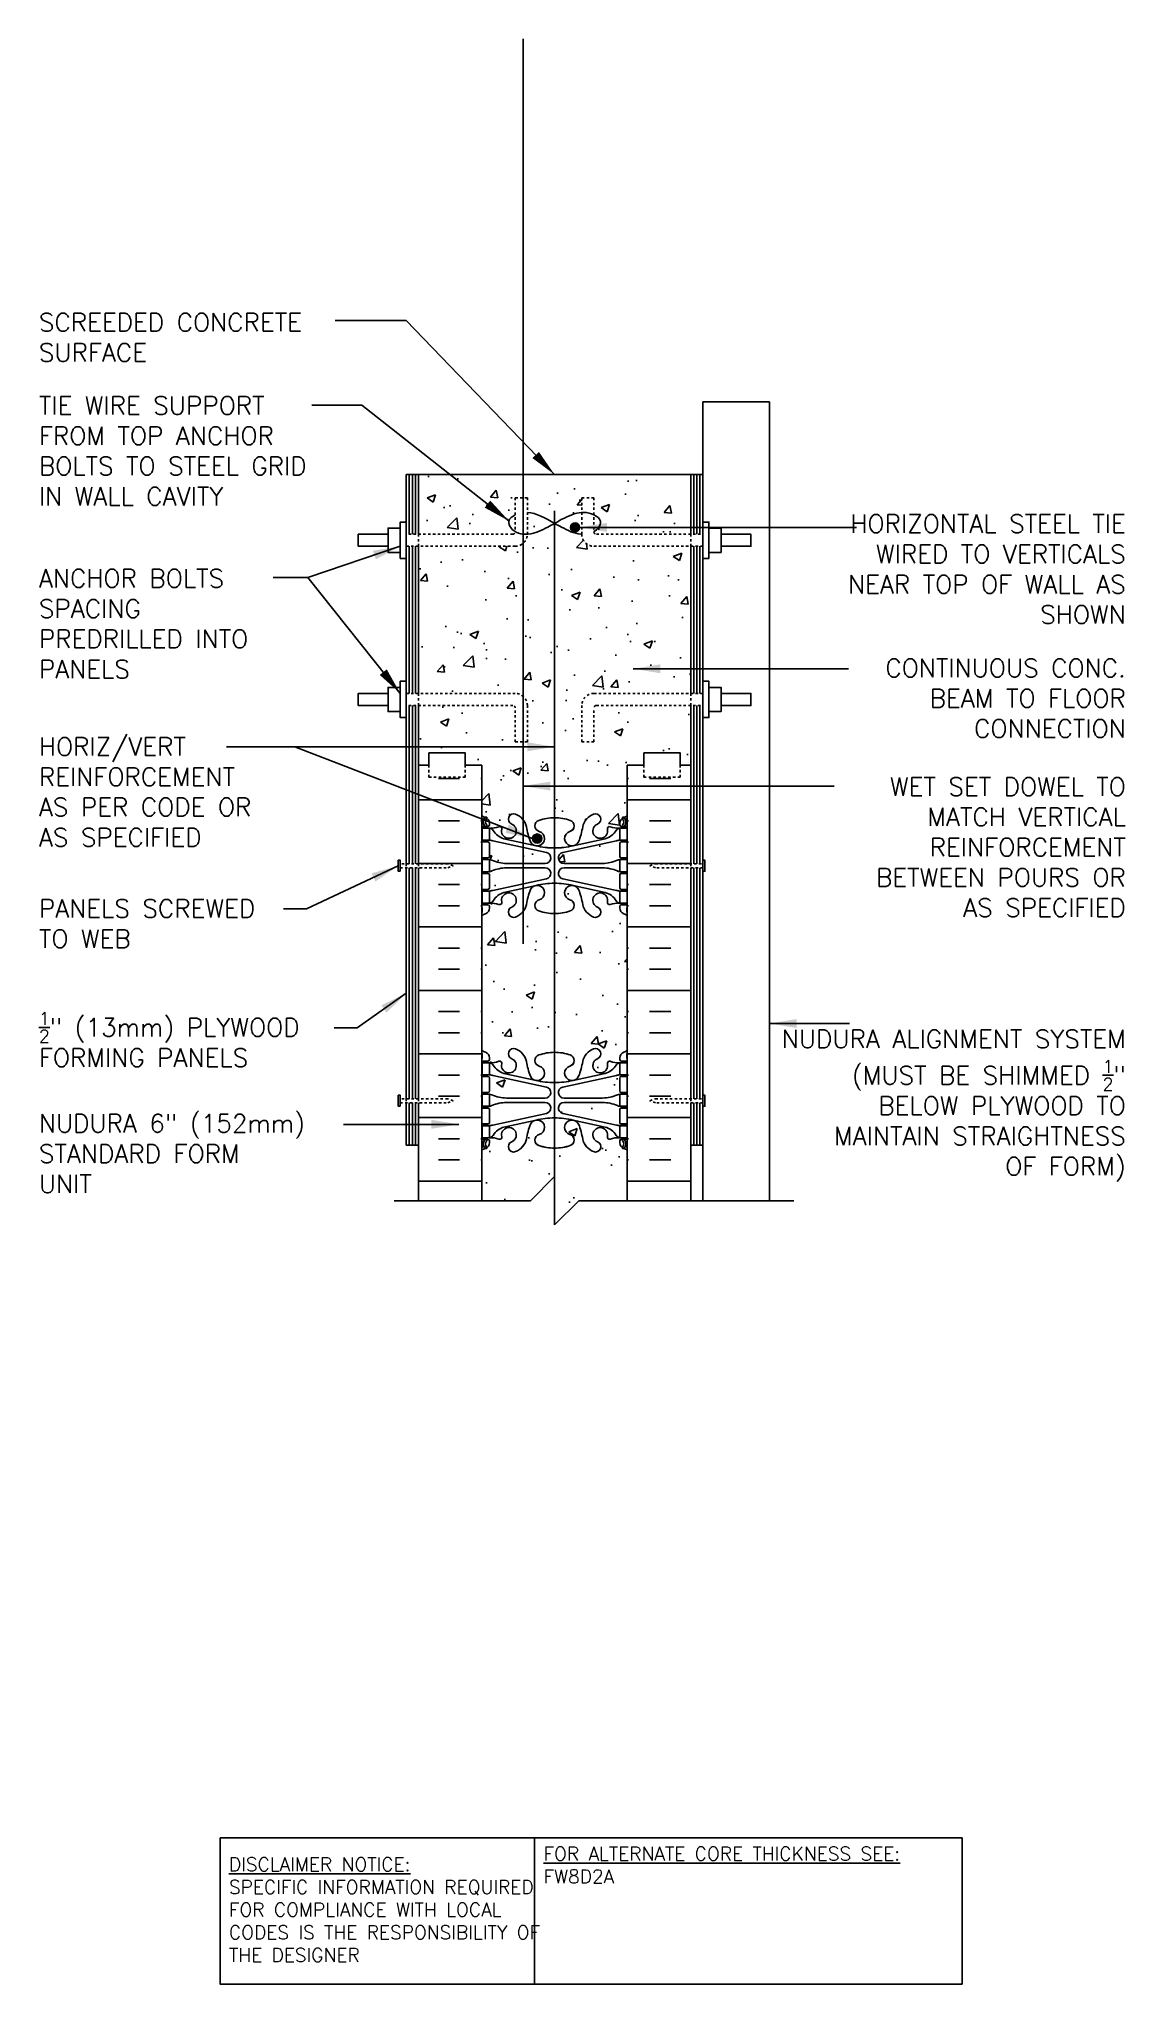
# Model space of a CAD drawing. Header units: inches. Extents: x 86.8 to 131.6, y 266.1 to 346.4.
import ezdxf

# ---------------------------------------------------------------- set-up
doc = ezdxf.new("R2010")
doc.units = ezdxf.units.IN
doc.header["$LTSCALE"] = 0.5
doc.header["$MEASUREMENT"] = 0
doc.linetypes.add('DASHED2', pattern=[0.375, 0.25, -0.125])
doc.linetypes.add('HIDDEN2', pattern=[0.1875, 0.125, -0.0625])
for name, color, linetype in [('HATCH', 12, 'Continuous'), ('LINE15', 9, 'Continuous'), ('LINE18', 9, 'Continuous'), ('line25', 2, 'Continuous'), ('LINE3', 3, 'Continuous'), ('LINE50', 5, 'Continuous'), ('LINE9', 9, 'Continuous'), ('TEXT', 4, 'Continuous'), ('Web_Edge', 9, 'Continuous')]:
    doc.layers.add(name, color=color, linetype=linetype)
doc.styles.add('DIM', font='romans.shx', dxfattribs={"width": 0.7})
doc.styles.add('ROMANS', font='romans')
doc.styles.get("Standard").update_dxf_attribs({"font": 'romans.shx'})
doc.dimstyles.new('ext', dxfattribs={"dimscale": 12, "dimtxt": 0.09375, "dimasz": 0.09375, "dimexe": 0.09375, "dimexo": 0.0625, "dimgap": 0.0625, "dimtad": 0, "dimjust": 1, "dimdec": 1, "dimzin": 3, "dimdsep": 46, "dimlunit": 4, "dimtxsty": 'DIM', "dimcen": 0.09, "dimdle": 0.09375, "dimclrt": 4, "dimadec": 0, "dimazin": 0, "dimtfac": 1, "dimtdec": 1, "dimtmove": 2, "dimatfit": 3, "dimfxl": 0, "dimfrac": 2, "dimtolj": 1, "dimtzin": 0, "dimarcsym": 0})
doc.dimstyles.new('ext_12', dxfattribs={"dimscale": 12, "dimtxt": 0.075, "dimasz": 0.09375, "dimexe": 0.09375, "dimexo": 0.0625, "dimgap": 0.0625, "dimtad": 1, "dimdec": 1, "dimzin": 2, "dimdsep": 46, "dimlunit": 4, "dimtxsty": 'DIM', "dimcen": 0.09, "dimdle": 0.09375, "dimclrt": 4, "dimadec": 0, "dimazin": 0, "dimtfac": 1, "dimtdec": 1, "dimtmove": 2, "dimatfit": 3, "dimfxl": 0, "dimfrac": 2, "dimtolj": 1, "dimtzin": 0, "dimarcsym": 0})
doc.dimstyles.get("Standard").update_dxf_attribs({"dimtxt": 0.18, "dimasz": 0.18, "dimexe": 0.18, "dimexo": 0.0625, "dimgap": 0.09, "dimtad": 0, "dimtih": 1, "dimtoh": 1, "dimdec": 4, "dimzin": 0, "dimdsep": 46, "dimtxsty": 'Standard', "dimcen": 0.09, "dimadec": 0, "dimazin": 0, "dimtfac": 1, "dimtdec": 4, "dimtofl": 0, "dimtmove": 0, "dimatfit": 3, "dimfxl": 0, "dimtolj": 1, "dimtzin": 0, "dimarcsym": 0})
pattern_1 = [(50, (0, 0), (3.5863, -0.31376), [0.375, -4.125]), (355, (0, 0), (-0.693757, 3.76096), [0.3, -3.3]), (100.4514, (0.299, -0.026), (2.892547, 3.447198), [0.3187, -3.50571]), (46.1842, (0, 1), (5.336205, -0.827595), [0.5625, -6.1875]), (96.6356, (0.4447, 0.931), (4.67331, 4.87059), [0.47805, -5.258565]), (351.1842, (0, 1), (4.67331, 4.87059), [0.45, -4.95]), (21, (0.5, 0.75), (2.984535, -2.013094), [0.375, -4.125]), (326, (0.5, 0.75), (1.216577, 3.62575), [0.3, -3.3]), (71.4514, (0.7487, 0.5822), (4.201113, 1.612652), [0.3187, -3.50571]), (37.5, (0, 0), (0.0607993, 1.6644693), [0, -3.26, 0, -3.35, 0, -3.3125]), (7.5, (0, 0), (1.315348, 1.972059), [0, -1.91, 0, -3.185, 0, -1.2625]), (327.5, (-1.115, 0), (2.669112, -0.1127744), [0, -1.25, 0, -3.9, 0, -5.175]), (317.5, (-1.615, 0), (2.915931, 0.500525), [0, -1.625, 0, -2.59, 0, -3.675])]

msp = doc.modelspace()

# ---------------------------------------------------------------- texts
at = {"layer": 'TEXT', "attachment_point": 4}
for s, insert, char_height, width in [('SCREEDED CONCRETE SURFACE', (86.778, 334.105), 0.75, 13.39725), ('TIE WIRE SUPPORT FROM TOP ANCHOR BOLTS TO STEEL GRID IN WALL CAVITY', (86.778, 329.415), 0.75, 13.39725), ('\\A1;ANCHOR BOLTS SPACING PREDRILLED INTO PANELS ', (86.778, 322.275), 0.75, 10.38085), ('\\A1;HORIZ/VERT REINFORCEMENT AS PER CODE OR AS SPECIFIED', (86.778, 315.326), 0.75, 10.38085), ('\\A1;PANELS SCREWED TO WEB', (86.778, 309.886), 0.75, 10.38085), ('\\A1;{\\H0.7x;\\S1/2;}" (13mm) PLYWOOD FORMING PANELS', (86.778, 305.101), 0.75, 12.87555), ('\\A1;NUDURA 6" (152mm) STANDARD FORM \\PUNIT', (86.778, 300.383), 0.75, 12.87555), ('{\\LFOR ALTERNATE CORE THICKNESS SEE:\\P}FW8D2A', (107.618, 270.99), 0.5625, 23.33295), ('{\\LDISCLAIMER NOTICE:}\\PSPECIFIC INFORMATION REQUIRED FOR COMPLIANCE WITH LOCAL CODES IS THE RESPONSIBILITY OF THE DESIGNER', (94.626, 269.148), 0.5625, 14.00235)]:
    msp.add_mtext(s, dxfattribs=dict(at, insert=insert, char_height=char_height, width=width))
at = {"layer": 'TEXT', "char_height": 0.75, "attachment_point": 6, "style": 'ROMANS'}
for s, insert, width in [('HORIZONTAL STEEL TIE WIRED TO VERTICALS NEAR TOP OF WALL AS SHOWN', (131.669, 324.531), 12.60072), ('CONTINUOUS CONC. BEAM TO FLOOR CONNECTION', (131.669, 319.196), 11.11403), ('WET SET DOWEL TO MATCH VERTICAL REINFORCEMENT\\PBETWEEN POURS OR AS SPECIFIED', (131.669, 313.045), 12.07693), ('\\A1;NUDURA ALIGNMENT SYSTEM \\P(MUST BE SHIMMED {\\H0.7x;\\S1/2;}" BELOW PLYWOOD TO MAINTAIN STRAIGHTNESS OF FORM)', (131.669, 302.369), 14.95962)]:
    msp.add_mtext(s, dxfattribs=dict(at, insert=insert, width=width))

# ---------------------------------------------------------------- blocks, each defined once
blk = doc.blocks.new('6 web')
at = {"layer": 'Web_Edge'}
for p, q in [((-3, 6.566), (-2.958, 6.566)), ((-3, 6.466), (-2.752, 6.466)), ((-2.89, 6.845), (-2.8, 6.845)), ((-2.89, 6.466), (-2.89, 6.396)), ((-2.8, 6.845), (-2.8, 6.803)), ((-2.8, 6.466), (-2.8, 6.396)), ((-2.69, 6.596), (-2.69, 6.529)), ((2.69, 6.596), (2.69, 6.529)), ((3, 6.466), (2.752, 6.466)), ((2.89, 6.845), (2.8, 6.845)), ((2.8, 6.845), (2.8, 6.803)), ((2.8, 6.466), (2.8, 6.396)), ((2.89, 6.466), (2.89, 6.396)), ((3, 6.566), (2.958, 6.566)), ((-3, 5.826), (-2.752, 5.826)), ((-2.89, 5.896), (-2.89, 5.826)), ((-2.8, 5.896), (-2.8, 5.826)), ((-2.69, 5.764), (-2.69, 5.229)), ((-2.551, 5.872), (-0.34, 5.391)), ((-2.09, 5.955), (-0.768, 5.665)), ((2.551, 5.872), (0.34, 5.391)), ((2.09, 5.955), (0.768, 5.665)), ((2.69, 5.764), (2.69, 5.229)), ((3, 5.826), (2.752, 5.826)), ((2.8, 5.896), (2.8, 5.826)), ((2.89, 5.896), (2.89, 5.826)), ((-3, 5.166), (-2.752, 5.166)), ((-2.89, 5.166), (-2.89, 5.096)), ((-2.8, 5.166), (-2.8, 5.096)), ((-1.985, 4.936), (-0.389, 4.936)), ((1.985, 4.936), (0.389, 4.936)), ((3, 5.166), (2.752, 5.166)), ((2.8, 5.166), (2.8, 5.096)), ((2.89, 5.166), (2.89, 5.096)), ((-3, 4.526), (-2.752, 4.526)), ((-2.89, 4.596), (-2.89, 4.526)), ((-2.8, 4.596), (-2.8, 4.526)), ((-2.69, 4.464), (-2.69, 3.929)), ((-2.551, 3.82), (-0.34, 4.302)), ((-2.09, 3.737), (-0.768, 4.028)), ((-1.985, 4.756), (-0.389, 4.756)), ((2.551, 3.82), (0.34, 4.302)), ((1.985, 4.756), (0.389, 4.756)), ((2.09, 3.737), (0.768, 4.028)), ((2.69, 4.464), (2.69, 3.929)), ((3, 4.526), (2.752, 4.526)), ((2.8, 4.596), (2.8, 4.526)), ((2.89, 4.596), (2.89, 4.526)), ((-3, 3.866), (-2.752, 3.866)), ((-3, 3.226), (-2.752, 3.226)), ((-2.89, 3.866), (-2.89, 3.796)), ((-2.89, 3.296), (-2.89, 3.226)), ((-2.8, 3.866), (-2.8, 3.796)), ((-2.8, 3.296), (-2.8, 3.226)), ((3, 3.866), (2.752, 3.866)), ((3, 3.226), (2.752, 3.226)), ((2.8, 3.866), (2.8, 3.796)), ((2.8, 3.296), (2.8, 3.226)), ((2.89, 3.866), (2.89, 3.796)), ((2.89, 3.296), (2.89, 3.226)), ((-2.99, 3.106), (-2.99, 2.92)), ((-2.69, 3.096), (-2.69, 3.164)), ((2.69, 3.096), (2.69, 3.164)), ((2.99, 3.106), (2.99, 2.92)), ((-2.99, -3.106), (-2.99, -2.92)), ((-2.69, -3.096), (-2.69, -3.164)), ((2.69, -3.096), (2.69, -3.164)), ((2.99, -3.106), (2.99, -2.92)), ((-3, -3.226), (-2.752, -3.226)), ((-3, -3.866), (-2.752, -3.866)), ((-2.89, -3.296), (-2.89, -3.226)), ((-2.89, -3.866), (-2.89, -3.796)), ((-2.8, -3.296), (-2.8, -3.226)), ((-2.8, -3.866), (-2.8, -3.796)), ((-2.69, -4.464), (-2.69, -3.929)), ((-2.551, -3.82), (-0.34, -4.302)), ((-2.09, -3.737), (-0.768, -4.028)), ((2.551, -3.82), (0.34, -4.302)), ((2.09, -3.737), (0.768, -4.028)), ((2.69, -4.464), (2.69, -3.929)), ((3, -3.226), (2.752, -3.226)), ((3, -3.866), (2.752, -3.866)), ((2.8, -3.296), (2.8, -3.226)), ((2.8, -3.866), (2.8, -3.796)), ((2.89, -3.296), (2.89, -3.226)), ((2.89, -3.866), (2.89, -3.796)), ((-3, -4.526), (-2.752, -4.526)), ((-2.89, -4.596), (-2.89, -4.526)), ((-2.8, -4.596), (-2.8, -4.526)), ((-1.985, -4.756), (-0.389, -4.756)), ((1.985, -4.756), (0.389, -4.756)), ((3, -4.526), (2.752, -4.526)), ((2.8, -4.596), (2.8, -4.526)), ((2.89, -4.596), (2.89, -4.526)), ((-3, -5.166), (-2.752, -5.166)), ((-2.89, -5.166), (-2.89, -5.096)), ((-2.8, -5.166), (-2.8, -5.096)), ((-2.69, -5.764), (-2.69, -5.229)), ((-2.551, -5.872), (-0.34, -5.391)), ((-1.985, -4.936), (-0.389, -4.936)), ((2.551, -5.872), (0.34, -5.391)), ((1.985, -4.936), (0.389, -4.936)), ((2.69, -5.764), (2.69, -5.229)), ((3, -5.166), (2.752, -5.166)), ((2.8, -5.166), (2.8, -5.096)), ((2.89, -5.166), (2.89, -5.096)), ((-3, -5.826), (-2.752, -5.826)), ((-2.89, -5.896), (-2.89, -5.826)), ((-2.89, -6.466), (-2.89, -6.396)), ((-2.8, -5.896), (-2.8, -5.826)), ((-2.8, -6.466), (-2.8, -6.396)), ((-2.09, -5.955), (-0.768, -5.665)), ((2.09, -5.955), (0.768, -5.665)), ((3, -5.826), (2.752, -5.826)), ((2.8, -5.896), (2.8, -5.826)), ((2.8, -6.466), (2.8, -6.396)), ((2.89, -5.896), (2.89, -5.826)), ((2.89, -6.466), (2.89, -6.396)), ((-3, -6.466), (-2.752, -6.466)), ((-3, -6.566), (-2.958, -6.566)), ((-2.89, -6.845), (-2.8, -6.845)), ((-2.8, -6.845), (-2.8, -6.803)), ((-2.69, -6.596), (-2.69, -6.529)), ((2.69, -6.596), (2.69, -6.529)), ((3, -6.466), (2.752, -6.466)), ((2.8, -6.845), (2.8, -6.803)), ((2.89, -6.845), (2.8, -6.845)), ((3, -6.566), (2.958, -6.566))]:
    blk.add_line(p, q, dxfattribs=at)
for points in [[(-2.995, 5.896), (-2.695, 5.896), (-2.695, 6.396), (-2.995, 6.396)], [(2.995, 5.896), (2.695, 5.896), (2.695, 6.396), (2.995, 6.396)], [(-2.995, 4.596), (-2.695, 4.596), (-2.695, 5.096), (-2.995, 5.096)], [(2.995, 4.596), (2.695, 4.596), (2.695, 5.096), (2.995, 5.096)], [(-2.995, 3.296), (-2.695, 3.296), (-2.695, 3.796), (-2.995, 3.796)], [(2.995, 3.296), (2.695, 3.296), (2.695, 3.796), (2.995, 3.796)], [(-2.995, -3.296), (-2.695, -3.296), (-2.695, -3.796), (-2.995, -3.796)], [(2.995, -3.296), (2.695, -3.296), (2.695, -3.796), (2.995, -3.796)], [(-2.995, -4.596), (-2.695, -4.596), (-2.695, -5.096), (-2.995, -5.096)], [(2.995, -4.596), (2.695, -4.596), (2.695, -5.096), (2.995, -5.096)], [(-2.995, -5.896), (-2.695, -5.896), (-2.695, -6.396), (-2.995, -6.396)], [(2.995, -5.896), (2.695, -5.896), (2.695, -6.396), (2.995, -6.396)]]:
    blk.add_lwpolyline(points, close=True, dxfattribs=at)
for centre, radius, start, end in [((-2.69, 7.303), 0.5, 231.68334, 250.52878), ((-2.69, 7.303), 0.6, 238.89067, 245.07477), ((-2.958, 6.586), 0.02, 270, 14.15407), ((-2.696, 6.651), 0.25, 140.11451, 222.46087), ((-2.951, 6.741), 0.02, 340.7916, 65.07477), ((-2.854, 6.782), 0.045, 319.1879, 141.448), ((-2.848, 6.512), 0.045, 222.46087, 42.46087), ((-2.94, 6.596), 0.25, 0, 70.52878), ((-2.696, 6.651), 0.16, 140.00008, 222.46087), ((-2.752, 6.529), 0.0625, 270, 0), ((-2.639, 7.395), 1, 266.78787, 289.9067), ((-2.269, 6.369), 0.09, 346.67951, 108.86514), ((-1.885, 6.278), 0.305, 166.67951, 68.19625), ((-1.69, 6.766), 0.22, 68.19625, 248.19625), ((-1.885, 6.278), 0.745, 13.26522, 68.19625), ((1.803, 6.92), 3, 189.02727, 201.19839), ((-0.571, 6.49), 0.24, 108.92296, 254.27465), ((0, 4.825), 2, 90, 108.92296), ((0, 4.825), 2, 71.07704, 90), ((0.571, 6.49), 0.24, 285.72535, 71.07704), ((-1.803, 6.92), 3, 338.80161, 350.97273), ((1.885, 6.278), 0.745, 111.80375, 166.73478), ((1.885, 6.278), 0.305, 111.80375, 13.32049), ((1.69, 6.766), 0.22, 291.80375, 111.80375), ((2.269, 6.369), 0.09, 71.13486, 193.32049), ((2.639, 7.395), 1, 250.0933, 273.21213), ((2.94, 6.596), 0.25, 109.47122, 180), ((2.752, 6.529), 0.0625, 180, 270), ((2.848, 6.512), 0.045, 137.53913, 317.53913), ((2.854, 6.782), 0.045, 38.552, 220.8121), ((2.696, 6.651), 0.16, 317.53913, 39.99992), ((2.69, 7.303), 0.5, 289.47122, 308.31666), ((2.696, 6.651), 0.25, 317.53913, 39.88549), ((2.951, 6.741), 0.02, 114.92523, 199.2084), ((2.958, 6.586), 0.02, 165.84593, 270), ((2.69, 7.303), 0.6, 294.92523, 301.10933), ((-2.752, 5.764), 0.0625, 0, 90), ((-2.738, 6.15), 0.25, 37.27766, 80.0823), ((-2.786, 4.9), 1, 76.42909, 84.79907), ((-1.891, 6.678), 0.75, 210.15498, 254.58381), ((-0.718, 5.966), 0.305, 205.37817, 74.27465), ((0, 8.932), 3.356, 256.76915, 270), ((0, 8.932), 3.356, 270, 283.23085), ((0.718, 5.966), 0.305, 105.72535, 334.62183), ((1.891, 6.678), 0.75, 285.41619, 329.84502), ((2.738, 6.15), 0.25, 99.9177, 142.72234), ((2.786, 4.9), 1, 95.20093, 103.57091), ((2.752, 5.764), 0.0625, 90, 180), ((-2.752, 5.229), 0.0625, 270, 0), ((-2.699, 4.877), 0.219, 60.49375, 88.91995), ((-1.955, 6.536), 1.6, 246.56734, 268.92028), ((-0.389, 5.166), 0.23, 270, 77.60551), ((0.389, 5.166), 0.23, 102.39449, 270), ((1.955, 6.536), 1.6, 271.07972, 293.43266), ((2.699, 4.877), 0.219, 91.08005, 119.50625), ((2.752, 5.229), 0.0625, 180, 270), ((-2.752, 4.464), 0.0625, 0, 90), ((-2.699, 4.815), 0.219, 271.08005, 299.50625), ((-2.699, 4.815), 0.219, 271.08005, 299.50625), ((-1.955, 3.156), 1.6, 91.07972, 113.43266), ((-1.955, 3.156), 1.6, 91.07972, 113.43266), ((-0.718, 3.727), 0.305, 285.72535, 154.62183), ((0, 0.761), 3.356, 90, 103.23085), ((-0.389, 4.526), 0.23, 282.39449, 90), ((0, 0.761), 3.356, 76.76915, 90), ((0.389, 4.526), 0.23, 90, 257.60551), ((0.718, 3.727), 0.305, 25.37817, 254.27465), ((1.955, 3.156), 1.6, 66.56734, 88.92028), ((1.955, 3.156), 1.6, 66.56734, 88.92028), ((2.699, 4.815), 0.219, 240.49375, 268.91995), ((2.699, 4.815), 0.219, 240.49375, 268.91995), ((2.752, 4.464), 0.0625, 90, 180), ((-2.752, 3.929), 0.0625, 270, 0), ((-2.752, 3.164), 0.0625, 360, 90), ((-2.786, 4.792), 1, 275.20093, 283.57091), ((-2.738, 3.542), 0.25, 279.9177, 322.72234), ((-2.639, 2.298), 1, 70.0933, 93.21213), ((-1.891, 3.014), 0.75, 105.41619, 149.84502), ((-2.269, 3.323), 0.09, 251.13486, 13.32049), ((-1.885, 3.414), 0.305, 291.80375, 193.32049), ((-1.885, 3.414), 0.745, 291.80375, 346.73478), ((1.803, 2.773), 3, 158.80161, 170.97273), ((-0.571, 3.202), 0.24, 105.72535, 251.07704), ((0.571, 3.202), 0.24, 288.92296, 74.27465), ((-1.803, 2.773), 3, 9.02727, 21.19839), ((1.885, 3.414), 0.745, 193.26522, 248.19625), ((1.885, 3.414), 0.305, 346.67951, 248.19625), ((1.891, 3.014), 0.75, 30.15498, 74.58381), ((2.269, 3.323), 0.09, 166.67951, 288.86514), ((2.639, 2.298), 1, 86.78787, 109.9067), ((2.738, 3.542), 0.25, 217.27766, 260.0823), ((2.786, 4.792), 1, 256.42909, 264.79907), ((2.752, 3.929), 0.0625, 180, 270), ((2.752, 3.164), 0.0625, 90, 180), ((-3.01, 3.106), 0.02, 0, 60.01198), ((-3.01, 2.92), 0.02, 301.07295, 0), ((-2.69, 2.389), 0.6, 121.07295, 121.10933), ((-2.69, 2.389), 0.5, 109.47122, 128.31666), ((-2.94, 3.096), 0.25, 289.47122, 360), ((-1.69, 2.927), 0.22, 111.80375, 291.80375), ((0, 4.867), 2, 251.07704, 270), ((0, 4.867), 2, 270, 288.92296), ((1.69, 2.927), 0.22, 248.19625, 68.19625), ((2.94, 3.096), 0.25, 180, 250.52878), ((2.69, 2.389), 0.5, 51.68334, 70.52878), ((3.01, 3.106), 0.02, 119.98802, 180), ((3.01, 2.92), 0.02, 180, 238.92705), ((2.69, 2.389), 0.6, 58.89067, 58.92705), ((-2.69, -2.389), 0.5, 231.68334, 250.52878), ((-2.69, -2.389), 0.6, 238.89067, 238.92705), ((-3.01, -2.92), 0.02, 360, 58.92705), ((-3.01, -3.106), 0.02, 299.98802, 360), ((-2.94, -3.096), 0.25, 0, 70.52878), ((-2.752, -3.164), 0.0625, 270, 0), ((-1.885, -3.414), 0.305, 166.67951, 68.19625), ((-1.69, -2.927), 0.22, 68.19625, 248.19625), ((-1.885, -3.414), 0.745, 13.26522, 68.19625), ((-0.571, -3.202), 0.24, 108.92296, 254.27465), ((0, -4.867), 2, 90, 108.92296), ((0, -4.867), 2, 71.07704, 90), ((0.571, -3.202), 0.24, 285.72535, 71.07704), ((1.885, -3.414), 0.745, 111.80375, 166.73478), ((1.885, -3.414), 0.305, 111.80375, 13.32049), ((1.69, -2.927), 0.22, 291.80375, 111.80375), ((2.94, -3.096), 0.25, 109.47122, 180), ((2.752, -3.164), 0.0625, 180, 270), ((2.69, -2.389), 0.5, 289.47122, 308.31666), ((3.01, -2.92), 0.02, 121.07295, 180), ((3.01, -3.106), 0.02, 180, 240.01198), ((2.69, -2.389), 0.6, 301.07295, 301.10933), ((-2.752, -3.929), 0.0625, 0, 90), ((-2.639, -2.298), 1, 266.78787, 289.9067), ((-2.738, -3.542), 0.25, 37.27766, 80.0823), ((-2.786, -4.792), 1, 76.42909, 84.79907), ((-1.891, -3.014), 0.75, 210.15498, 254.58381), ((-2.269, -3.323), 0.09, 346.67951, 108.86514), ((1.803, -2.773), 3, 189.02727, 201.19839), ((-0.718, -3.727), 0.305, 205.37817, 74.27465), ((0.718, -3.727), 0.305, 105.72535, 334.62183), ((-1.803, -2.773), 3, 338.80161, 350.97273), ((1.891, -3.014), 0.75, 285.41619, 329.84502), ((2.269, -3.323), 0.09, 71.13486, 193.32049), ((2.639, -2.298), 1, 250.0933, 273.21213), ((2.738, -3.542), 0.25, 99.9177, 142.72234), ((2.786, -4.792), 1, 95.20093, 103.57091), ((2.752, -3.929), 0.0625, 90, 180), ((-2.752, -4.464), 0.0625, 270, 0), ((-2.699, -4.815), 0.219, 60.49375, 88.91995), ((-2.699, -4.815), 0.219, 60.49375, 88.91995), ((-1.955, -3.156), 1.6, 246.56734, 268.92028), ((-1.955, -3.156), 1.6, 246.56734, 268.92028), ((0, -0.761), 3.356, 256.76915, 270), ((-0.389, -4.526), 0.23, 270, 77.60551), ((0, -0.761), 3.356, 270, 283.23085), ((0.389, -4.526), 0.23, 102.39449, 270), ((1.955, -3.156), 1.6, 271.07972, 293.43266), ((1.955, -3.156), 1.6, 271.07972, 293.43266), ((2.699, -4.815), 0.219, 91.08005, 119.50625), ((2.699, -4.815), 0.219, 91.08005, 119.50625), ((2.752, -4.464), 0.0625, 180, 270), ((-2.752, -5.229), 0.0625, 0, 90), ((-2.699, -4.877), 0.219, 271.08005, 299.50625), ((-1.955, -6.536), 1.6, 91.07972, 113.43266), ((0, -8.932), 3.356, 90, 103.23085), ((-0.389, -5.166), 0.23, 282.39449, 90), ((0, -8.932), 3.356, 76.76915, 90), ((0.389, -5.166), 0.23, 90, 257.60551), ((1.955, -6.536), 1.6, 66.56734, 88.92028), ((2.699, -4.877), 0.219, 240.49375, 268.91995), ((2.752, -5.229), 0.0625, 90, 180), ((-2.752, -5.764), 0.0625, 270, 0), ((-2.786, -4.9), 1, 275.20093, 283.57091), ((-2.738, -6.15), 0.25, 279.9177, 322.72234), ((-2.639, -7.395), 1, 70.0933, 93.21213), ((-1.891, -6.678), 0.75, 105.41619, 149.84502), ((-2.269, -6.369), 0.09, 251.13486, 13.32049), ((-1.885, -6.278), 0.305, 291.80375, 193.32049), ((1.803, -6.92), 3, 158.80161, 170.97273), ((-0.718, -5.966), 0.305, 285.72535, 154.62183), ((-0.571, -6.49), 0.24, 105.72535, 251.07704), ((0.718, -5.966), 0.305, 25.37817, 254.27465), ((0.571, -6.49), 0.24, 288.92296, 74.27465), ((-1.803, -6.92), 3, 9.02727, 21.19839), ((1.885, -6.278), 0.305, 346.67951, 248.19625), ((1.891, -6.678), 0.75, 30.15498, 74.58381), ((2.269, -6.369), 0.09, 166.67951, 288.86514), ((2.639, -7.395), 1, 86.78787, 109.9067), ((2.738, -6.15), 0.25, 217.27766, 260.0823), ((2.786, -4.9), 1, 256.42909, 264.79907), ((2.752, -5.764), 0.0625, 180, 270), ((-2.69, -7.303), 0.6, 114.92523, 121.10933), ((-2.69, -7.303), 0.5, 109.47122, 128.31666), ((-2.958, -6.586), 0.02, 345.84593, 90), ((-2.696, -6.651), 0.25, 137.53913, 219.88549), ((-2.951, -6.741), 0.02, 294.92523, 19.2084), ((-2.854, -6.782), 0.045, 218.552, 40.8121), ((-2.848, -6.512), 0.045, 317.53913, 137.53913), ((-2.94, -6.596), 0.25, 289.47122, 360), ((-2.696, -6.651), 0.16, 137.53913, 219.99992), ((-2.752, -6.529), 0.0625, 360, 90), ((-1.69, -6.766), 0.22, 111.80375, 291.80375), ((-1.885, -6.278), 0.745, 291.80375, 346.73478), ((0, -4.825), 2, 251.07704, 270), ((0, -4.825), 2, 270, 288.92296), ((1.885, -6.278), 0.745, 193.26522, 248.19625), ((1.69, -6.766), 0.22, 248.19625, 68.19625), ((2.752, -6.529), 0.0625, 90, 180), ((2.94, -6.596), 0.25, 180, 250.52878), ((2.848, -6.512), 0.045, 42.46087, 222.46087), ((2.854, -6.782), 0.045, 139.1879, 321.448), ((2.696, -6.651), 0.16, 320.00008, 42.46087), ((2.69, -7.303), 0.5, 51.68334, 70.52878), ((2.696, -6.651), 0.25, 320.11451, 42.46087), ((2.951, -6.741), 0.02, 160.7916, 245.07477), ((2.958, -6.586), 0.02, 90, 194.15407), ((2.69, -7.303), 0.6, 58.89067, 65.07477)]:
    blk.add_arc(centre, radius, start, end, dxfattribs=at)

# ---------------------------------------------------------------- hatches: boundary and pattern name
at = {"layer": 'HATCH'}
h = msp.add_hatch(dxfattribs=at)
h.set_pattern_fill('AR-CONC', color=256, scale=0.5, style=0)
h.set_pattern_definition(pattern_1)
h.paths.add_polyline_path([(110.627, 311.256, 0.036537), (110.771, 311.232), (110.876, 311.232), (110.876, 311.302), (110.828, 311.302, -0.414214), (110.766, 311.364), (110.766, 311.899, -0.414214), (110.828, 311.962), (110.876, 311.962), (110.876, 312.032), (110.779, 312.032, -0.134256), (110.667, 312.06, 0.097844), (110.061, 312.192), (108.465, 312.192, 0.897292), (108.415, 311.737)])
h.paths.add_polyline_path([(110.667, 312.503, -0.134256), (110.779, 312.532), (110.876, 312.532), (110.876, 312.602), (110.828, 312.602, -0.414214), (110.766, 312.664), (110.766, 313.199, -0.414214), (110.828, 313.262), (110.876, 313.262), (110.876, 313.332), (110.771, 313.332, 0.036537), (110.627, 313.308), (108.415, 312.826, 0.897292), (108.465, 312.372), (110.061, 312.372, 0.097844)])
h.paths.add_polyline_path([(106.09, 312.372), (106.774, 312.372), (106.774, 313.036), (105.525, 313.308, 0.036537), (105.381, 313.332), (105.276, 313.332), (105.276, 313.262), (105.323, 313.262, -0.414214), (105.386, 313.199), (105.386, 312.664, -0.414214), (105.323, 312.602), (105.276, 312.602), (105.276, 312.532), (105.372, 312.532, -0.134256), (105.484, 312.503, 0.097844)])
h.paths.add_polyline_path([(106.09, 312.192, 0.097844), (105.484, 312.06, -0.134256), (105.372, 312.032), (105.276, 312.032), (105.276, 311.962), (105.323, 311.962, -0.414214), (105.386, 311.899), (105.386, 311.364, -0.414214), (105.323, 311.302), (105.276, 311.302), (105.276, 311.232), (105.381, 311.232, 0.036537), (105.525, 311.256), (106.774, 311.528), (106.774, 312.192)])
h.paths.add_polyline_path([(107.736, 311.737, 0.897292), (107.687, 312.192), (106.774, 312.192), (106.774, 311.528)])
h.paths.add_polyline_path([(107.687, 312.372, 0.897292), (107.736, 312.826), (106.774, 313.036), (106.774, 312.372)])
h.paths.add_polyline_path([(105.076, 314.347, 0.064398), (105.186, 314.281), (105.276, 314.281), (105.276, 314.239, -0.249069), (105.386, 314.032), (105.386, 313.964, -0.414214), (105.323, 313.902), (105.276, 313.902), (105.276, 313.832), (105.381, 313.832, 0.10046), (105.774, 313.889, -0.601435), (105.894, 313.784, 2.182095), (106.304, 313.997, -1), (106.467, 314.405, -0.130426), (106.774, 314.177), (106.774, 317.397), (106.451, 317.397), (106.451, 318.797, 0.414214), (106.351, 318.897), (102.451, 318.897), (102.451, 316.436), (102.888, 316.436), (102.888, 316.936), (104.388, 316.936), (104.388, 316.436), (105.076, 316.436)])
h.paths.add_polyline_path([(106.774, 314.177, -0.110434), (106.916, 313.885, 0.053157), (107.082, 313.271, 0.223253), (107.282, 313.106), (107.302, 313.101, 0.955472), (107.44, 313.695, -0.735593), (107.427, 314.153, -0.082755), (108.076, 314.261, -0.082755), (108.724, 314.153, -0.735593), (108.711, 313.695, 0.955472), (108.85, 313.101), (108.869, 313.106, 0.223253), (109.07, 313.271, 0.053157), (109.236, 313.885, -0.24438), (109.684, 314.405, -1), (109.847, 313.997, 2.182095), (110.257, 313.784, -0.601435), (110.377, 313.889, 0.10046), (110.771, 313.832), (110.876, 313.832), (110.876, 313.902), (110.828, 313.902, -0.414214), (110.766, 313.964), (110.766, 314.032, -0.249069), (110.876, 314.239), (110.876, 314.281), (110.966, 314.281, 0.064398), (111.076, 314.347), (111.076, 316.436), (111.763, 316.436), (111.763, 316.936), (113.263, 316.936), (113.263, 316.436), (113.701, 316.436), (113.701, 318.897), (109.801, 318.897, 0.414214), (109.701, 318.797), (109.701, 317.397), (109.201, 317.397), (109.201, 318.897, -0.414214), (109.701, 319.397), (113.701, 319.397), (113.701, 325.474), (109.701, 325.474, -0.414214), (109.201, 325.974), (109.201, 327.474), (109.701, 327.474), (109.701, 326.074, 0.414214), (109.801, 325.974), (113.701, 325.974), (113.701, 328.436), (106.774, 328.436), (106.774, 327.474), (106.951, 327.474), (106.951, 325.974, -0.220411), (106.774, 325.593), (106.774, 319.278, -0.220411), (106.951, 318.897), (106.951, 317.397), (106.774, 317.397)])
h.paths.add_polyline_path([(107.545, 313.401, -1), (107.17, 313.401, -1)], flags=16)
h.paths.add_polyline_path([(102.451, 319.397), (106.451, 319.397, -0.177589), (106.774, 319.278), (106.774, 325.593, -0.177589), (106.451, 325.474), (102.451, 325.474)])
h.paths.add_polyline_path([(106.774, 328.436), (102.451, 328.436), (102.451, 325.974), (106.351, 325.974, 0.414214), (106.451, 326.074), (106.451, 327.474), (106.774, 327.474)])
h = msp.add_hatch(dxfattribs=at)
h.set_pattern_fill('INSUL', color=256, scale=7, style=0)
h.set_pattern_definition([(180, (216.1514, 0), (0, 2.625), []), (180, (216.1514, 0.875), (0, 2.625), [0.875, -0.875]), (180, (216.1514, 1.75), (0, 2.625), [0.875, -0.875])])
h.paths.add_polyline_path([(105.076, 316.436), (105.076, 298.436), (102.451, 298.436), (102.451, 313.436), (102.451, 316.436), (102.888, 316.436), (102.888, 315.936), (104.388, 315.936), (104.388, 316.436)])
h = msp.add_hatch(dxfattribs=at)
h.set_pattern_fill('INSUL', color=256, scale=7, style=0)
h.paths.add_polyline_path([(111.076, 316.436), (111.076, 298.436), (113.701, 298.436), (113.701, 313.436), (113.701, 316.436), (113.263, 316.436), (113.263, 315.936), (111.763, 315.936), (111.763, 316.436)])
h = msp.add_hatch(dxfattribs=at)
h.set_pattern_fill('AR-CONC', color=256, scale=0.5, style=0)
h.set_pattern_definition(pattern_1)
h.paths.add_polyline_path([(111.076, 310.217, 0.082415), (110.932, 310.296, -0.317837), (110.766, 310.532), (110.766, 310.599, -0.414214), (110.828, 310.662), (110.876, 310.662), (110.876, 310.732), (110.771, 310.732, 0.10046), (110.377, 310.675, -0.601435), (110.257, 310.779, 2.182095), (109.847, 310.567, -1), (109.684, 310.158, -0.24438), (109.236, 310.679, 0.053157), (109.07, 311.293, 0.223253), (108.869, 311.458), (108.85, 311.462, 0.955472), (108.711, 310.869, -0.735593), (108.724, 310.411, -0.082755), (108.076, 310.302), (108.076, 304.569, -0.082755), (108.724, 304.461, -0.735593), (108.711, 304.003, 0.955472), (108.85, 303.409), (108.869, 303.413, 0.223253), (109.07, 303.578, 0.053157), (109.236, 304.192, -0.24438), (109.684, 304.713, -1), (109.847, 304.305, 2.182095), (110.257, 304.092, -0.601435), (110.377, 304.197, 0.10046), (110.771, 304.139), (110.876, 304.139), (110.876, 304.209), (110.828, 304.209, -0.414214), (110.766, 304.272), (110.766, 304.339, -0.317837), (110.932, 304.575, 0.082415), (111.076, 304.654)])
h.paths.add_polyline_path([(108.076, 310.302, -0.082755), (107.427, 310.411, -0.735593), (107.44, 310.869, 0.955472), (107.302, 311.462), (107.282, 311.458, 0.223253), (107.082, 311.293, 0.053157), (106.916, 310.679, -0.24438), (106.467, 310.158, -1), (106.304, 310.567, 2.182095), (105.894, 310.779, -0.601435), (105.774, 310.675, 0.10046), (105.381, 310.732), (105.276, 310.732), (105.276, 310.662), (105.323, 310.662, -0.414214), (105.386, 310.599), (105.386, 310.532, -0.317837), (105.219, 310.296, 0.082415), (105.076, 310.217), (105.076, 304.654, 0.082415), (105.219, 304.575, -0.317837), (105.386, 304.339), (105.386, 304.272, -0.414214), (105.323, 304.209), (105.276, 304.209), (105.276, 304.139), (105.381, 304.139, 0.10046), (105.774, 304.197, -0.601435), (105.894, 304.092, 2.182095), (106.304, 304.305, -1), (106.467, 304.713, -0.24438), (106.916, 304.192, 0.053157), (107.082, 303.578, 0.223253), (107.282, 303.413), (107.302, 303.409, 0.955472), (107.44, 304.003, -0.735593), (107.427, 304.461, -0.082755), (108.076, 304.569)])
h.paths.add_polyline_path([(106.304, 300.874, 2.182095), (105.894, 301.087, -0.601435), (105.774, 300.982, 0.10046), (105.381, 301.039), (105.276, 301.039), (105.276, 300.969), (105.323, 300.969, -0.414214), (105.386, 300.907), (105.386, 300.839, -0.249069), (105.276, 300.632), (105.276, 300.591), (105.186, 300.591, 0.064398), (105.076, 300.525), (105.076, 298.436), (107.076, 298.436), (108.076, 299.436), (108.076, 300.61, -0.082755), (107.427, 300.718, -0.735593), (107.44, 301.176, 0.955472), (107.302, 301.77), (107.282, 301.765, 0.223253), (107.082, 301.601, 0.053157), (106.916, 300.986, -0.24438), (106.467, 300.466, -1)])
h.paths.add_polyline_path([(109.684, 300.466, -0.24438), (109.236, 300.986, 0.053157), (109.07, 301.601, 0.223253), (108.869, 301.765), (108.85, 301.77, 0.955472), (108.711, 301.176, -0.735593), (108.724, 300.718, -0.082755), (108.076, 300.61), (108.076, 299.436), (108.076, 298.436), (108.076, 297.436), (109.076, 298.436), (111.076, 298.436), (111.076, 300.525, 0.064398), (110.966, 300.591), (110.876, 300.591), (110.876, 300.632, -0.249069), (110.766, 300.839), (110.766, 300.907, -0.414214), (110.828, 300.969), (110.876, 300.969), (110.876, 301.039), (110.771, 301.039, 0.10046), (110.377, 300.982, -0.601435), (110.257, 301.087, 2.182095), (109.847, 300.874, -1)])
h.paths.add_polyline_path([(110.061, 302.499), (108.465, 302.499, 0.897292), (108.415, 302.045), (110.627, 301.563, 0.036537), (110.771, 301.539), (110.876, 301.539), (110.876, 301.609), (110.828, 301.609, -0.414214), (110.766, 301.672), (110.766, 302.207, -0.414214), (110.828, 302.269), (110.876, 302.269), (110.876, 302.339), (110.779, 302.339, -0.134256), (110.667, 302.368, 0.097844)])
h.paths.add_polyline_path([(108.415, 303.134, 0.897292), (108.465, 302.679), (110.061, 302.679, 0.097844), (110.667, 302.811, -0.134256), (110.779, 302.839), (110.876, 302.839), (110.876, 302.909), (110.828, 302.909, -0.414214), (110.766, 302.972), (110.766, 303.507, -0.414214), (110.828, 303.569), (110.876, 303.569), (110.876, 303.639), (110.771, 303.639, 0.036537), (110.627, 303.616)])
h.paths.add_polyline_path([(105.525, 303.616, 0.036537), (105.381, 303.639), (105.276, 303.639), (105.276, 303.569), (105.323, 303.569, -0.414214), (105.386, 303.507), (105.386, 302.972, -0.414214), (105.323, 302.909), (105.276, 302.909), (105.276, 302.839), (105.372, 302.839, -0.134256), (105.484, 302.811, 0.097844), (106.09, 302.679), (107.687, 302.679, 0.897292), (107.736, 303.134)])
h.paths.add_polyline_path([(105.484, 302.368, -0.134256), (105.372, 302.339), (105.276, 302.339), (105.276, 302.269), (105.323, 302.269, -0.414214), (105.386, 302.207), (105.386, 301.672, -0.414214), (105.323, 301.609), (105.276, 301.609), (105.276, 301.539), (105.381, 301.539, 0.036537), (105.525, 301.563), (107.736, 302.045, 0.897292), (107.687, 302.499), (106.09, 302.499, 0.097844)])
at = {"layer": 'LINE3'}
for points in [[(109.11, 326.255, 1), (108.735, 326.255, 1)], [(107.545, 313.401, 1), (107.17, 313.401, 1)]]:
    msp.add_hatch(color=256, dxfattribs=at).paths.add_polyline_path(points)

# ---------------------------------------------------------------- linework, layer by layer
at = {"layer": 'HATCH'}
for p, q in [((102.076, 325.974), (102.076, 328.436)), ((102.201, 325.974), (102.201, 328.436)), ((102.326, 325.974), (102.326, 328.436)), ((113.826, 325.974), (113.826, 328.436)), ((113.951, 325.974), (113.951, 328.436)), ((114.076, 325.974), (114.076, 328.436)), ((102.076, 319.397), (102.076, 325.474)), ((102.201, 319.397), (102.201, 325.474)), ((102.326, 319.397), (102.326, 325.474)), ((113.826, 319.397), (113.826, 325.474)), ((113.951, 319.397), (113.951, 325.474)), ((114.076, 319.397), (114.076, 325.474)), ((102.076, 312.356), (102.076, 318.897)), ((102.201, 312.356), (102.201, 318.897)), ((102.326, 312.356), (102.326, 318.897)), ((113.826, 312.356), (113.826, 318.897)), ((113.951, 312.356), (113.951, 318.897)), ((114.076, 312.356), (114.076, 318.897)), ((102.076, 302.647), (102.076, 312.194)), ((102.201, 302.647), (102.201, 312.194)), ((102.326, 302.647), (102.326, 312.194)), ((113.826, 302.647), (113.826, 312.194)), ((113.951, 302.647), (113.951, 312.194)), ((114.076, 302.647), (114.076, 312.194)), ((102.076, 300.735), (102.076, 302.485)), ((102.201, 300.735), (102.201, 302.485)), ((102.326, 300.735), (102.326, 302.485)), ((113.826, 300.735), (113.826, 302.485)), ((113.951, 300.735), (113.951, 302.485)), ((114.076, 300.735), (114.076, 302.485))]:
    msp.add_line(p, q, dxfattribs=at)
at = {"layer": 'HATCH', "linetype": 'HIDDEN2'}
for p, q in [((101.951, 325.974), (101.951, 325.474)), ((102.451, 325.974), (102.451, 325.474)), ((113.701, 325.974), (113.701, 325.474)), ((113.701, 325.974), (113.701, 325.474)), ((114.201, 325.974), (114.201, 325.474)), ((101.951, 319.397), (101.951, 318.897)), ((102.451, 319.397), (102.451, 318.897)), ((113.701, 319.397), (113.701, 318.897)), ((113.701, 319.397), (113.701, 318.897)), ((114.201, 319.397), (114.201, 318.897)), ((101.951, 312.356), (101.951, 312.194)), ((102.451, 312.356), (102.451, 312.194)), ((113.701, 312.356), (113.701, 312.194)), ((114.201, 312.356), (114.201, 312.194)), ((101.951, 302.647), (101.951, 302.485)), ((102.451, 302.647), (102.451, 302.485)), ((113.701, 302.647), (113.701, 302.485)), ((114.201, 302.647), (114.201, 302.485))]:
    msp.add_line(p, q, dxfattribs=at)
at = {"layer": 'LINE15', "linetype": 'HIDDEN2'}
for points in [[(101.951, 325.474), (106.451, 325.474, 0.414214), (106.951, 325.974), (106.951, 327.474), (106.451, 327.474), (106.451, 326.074, -0.414214), (106.351, 325.974), (101.951, 325.974)], [(114.201, 325.474), (109.701, 325.474, -0.414214), (109.201, 325.974), (109.201, 327.474), (109.701, 327.474), (109.701, 326.074, 0.414214), (109.801, 325.974), (114.201, 325.974)], [(101.951, 319.397), (106.451, 319.397, -0.414214), (106.951, 318.897), (106.951, 317.397), (106.451, 317.397), (106.451, 318.797, 0.414214), (106.351, 318.897), (101.951, 318.897)], [(114.201, 319.397), (109.701, 319.397, 0.414214), (109.201, 318.897), (109.201, 317.397), (109.701, 317.397), (109.701, 318.797, -0.414214), (109.801, 318.897), (114.201, 318.897)]]:
    msp.add_lwpolyline(points, format="xyb", dxfattribs=at)
at = {"layer": 'LINE18'}
for points in [[(101.951, 324.974), (101.701, 324.974), (101.701, 326.474), (101.951, 326.474)], [(114.201, 324.974), (114.451, 324.974), (114.451, 326.474), (114.201, 326.474)], [(101.701, 325.224), (101.201, 325.224), (101.201, 326.224), (101.701, 326.224)], [(114.451, 325.224), (114.951, 325.224), (114.951, 326.224), (114.451, 326.224)], [(101.951, 319.897), (101.701, 319.897), (101.701, 318.397), (101.951, 318.397)], [(114.201, 319.897), (114.451, 319.897), (114.451, 318.397), (114.201, 318.397)], [(101.701, 319.647), (101.201, 319.647), (101.201, 318.647), (101.701, 318.647)], [(114.451, 319.647), (114.951, 319.647), (114.951, 318.647), (114.451, 318.647)]]:
    msp.add_lwpolyline(points, close=True, dxfattribs=at)
for points in [[(101.201, 325.474), (99.967, 325.474), (99.967, 325.974), (101.201, 325.974)], [(114.951, 325.474), (116.185, 325.474), (116.185, 325.974), (114.951, 325.974)], [(101.201, 318.897), (99.967, 318.897), (99.967, 319.397), (101.201, 319.397)], [(114.951, 318.897), (116.185, 318.897), (116.185, 319.397), (114.951, 319.397)]]:
    msp.add_lwpolyline(points, dxfattribs=at)
at = {"layer": 'line25'}
for p, q in [((102.451, 328.436), (102.451, 325.974)), ((102.451, 328.436), (113.701, 328.436)), ((113.701, 328.436), (113.701, 325.974)), ((102.451, 325.474), (102.451, 319.397)), ((113.701, 325.474), (113.701, 319.397)), ((102.451, 318.897), (102.451, 316.436)), ((113.701, 318.897), (113.701, 316.436)), ((105.076, 316.436), (105.076, 298.436)), ((111.076, 298.436), (111.076, 316.436))]:
    msp.add_line(p, q, dxfattribs=at)
for points, knots in [([(106.451, 326.774), (106.328, 326.714), (106.118, 326.56), (106.315, 326.049), (107.052, 325.875), (107.638, 326.182), (107.982, 326.368), (108.076, 326.419), (107.701, 326.634), (107.326, 326.849), (106.951, 326.873)], [1.663437, 1.663437, 1.663437, 1.663437, 2.039653, 2.308503, 3.08608, 3.944471, 4.263277, 4.263277, 4.263277, 5.415187, 5.415187, 5.415187, 5.415187]), ([(109.201, 325.972), (109.188, 325.973), (108.877, 325.991), (108.514, 326.182), (108.169, 326.368), (108.076, 326.419), (108.617, 326.729), (109.281, 327.111), (110.034, 326.56), (109.91, 326.239), (109.775, 326.122), (109.701, 326.079)], [3.049946, 3.049946, 3.049946, 3.049946, 3.08608, 3.944471, 4.263277, 4.263277, 4.263277, 5.926714, 6.30293, 6.57178, 6.820386, 6.820386, 6.820386, 6.820386])]:
    msp.add_open_spline(points, degree=3, knots=knots, dxfattribs=at)
at = {"layer": 'LINE3'}
for p, q in [((106.774, 309.053), (106.774, 346.436)), ((108.076, 326.936), (108.076, 299.436))]:
    msp.add_line(p, q, dxfattribs=at)
for centre in [(108.923, 326.255), (107.357, 313.401)]:
    msp.add_circle(centre, 0.188, dxfattribs=at)
at = {"layer": 'LINE50'}
for p, q in [((102.451, 312.356), (102.451, 316.436)), ((113.701, 313.436), (113.701, 316.436)), ((113.701, 312.356), (113.701, 313.436)), ((102.451, 302.647), (102.451, 312.194)), ((113.701, 302.647), (113.701, 312.194)), ((102.451, 298.436), (102.451, 302.485)), ((113.701, 298.436), (113.701, 302.485))]:
    msp.add_line(p, q, dxfattribs=at)
for points in [[(102.451, 316.436), (102.888, 316.436), (102.888, 316.936), (104.388, 316.936), (104.388, 316.436), (105.076, 316.436)], [(113.701, 316.436), (113.263, 316.436), (113.263, 316.936), (111.763, 316.936), (111.763, 316.436), (111.076, 316.436)]]:
    msp.add_lwpolyline(points, dxfattribs=at)
at = {"layer": 'LINE9'}
for p, q in [((114.201, 331.437), (114.201, 325.974)), ((114.201, 331.437), (116.951, 331.437)), ((116.951, 331.437), (116.951, 298.436)), ((102.451, 328.436), (101.951, 328.436)), ((101.951, 325.974), (101.951, 328.436)), ((113.701, 328.436), (114.201, 328.436)), ((114.201, 325.974), (114.201, 328.436)), ((101.951, 319.397), (101.951, 325.474)), ((114.201, 325.474), (114.201, 319.397)), ((114.201, 319.397), (114.201, 325.474)), ((101.946, 325.066), (101.951, 325.04)), ((114.205, 325.066), (114.201, 325.04)), ((101.951, 312.356), (101.951, 318.897)), ((114.201, 318.897), (114.201, 298.436)), ((114.201, 312.356), (114.201, 318.897)), ((101.951, 302.647), (101.951, 312.194)), ((114.201, 302.647), (114.201, 312.194)), ((101.951, 300.735), (101.951, 302.485)), ((114.201, 300.735), (114.201, 302.485)), ((101.951, 300.735), (102.451, 300.735)), ((114.201, 300.735), (113.701, 300.735)), ((108.076, 299.436), (107.076, 298.436)), ((108.076, 298.436), (108.076, 299.436)), ((101.451, 298.436), (107.076, 298.436)), ((108.076, 297.436), (109.076, 298.436)), ((108.076, 298.436), (108.076, 297.436)), ((117.951, 298.436), (109.076, 298.436))]:
    msp.add_line(p, q, dxfattribs=at)
at = {"layer": 'LINE9', "linetype": 'HIDDEN2'}
for p, q in [((103.664, 312.356), (101.701, 312.356)), ((101.701, 312.194), (103.665, 312.194)), ((103.888, 312.275), (103.664, 312.356)), ((103.665, 312.194), (103.888, 312.275)), ((112.013, 312.275), (112.237, 312.356)), ((112.237, 312.194), (112.013, 312.275)), ((112.237, 312.356), (114.201, 312.356)), ((114.201, 312.194), (112.237, 312.194)), ((103.664, 302.647), (101.701, 302.647)), ((101.701, 302.485), (103.665, 302.485)), ((103.888, 302.566), (103.664, 302.647)), ((103.665, 302.485), (103.888, 302.566)), ((112.013, 302.566), (112.237, 302.647)), ((112.237, 302.485), (112.013, 302.566)), ((112.237, 302.647), (114.201, 302.647)), ((114.201, 302.485), (112.237, 302.485))]:
    msp.add_line(p, q, dxfattribs=at)
at = {"layer": 'LINE9', "linetype": 'DASHED2', "ltscale": 0.15}
for points in [[(102.888, 316.436), (102.888, 316.436), (102.888, 315.936), (104.388, 315.936), (104.388, 316.436), (104.388, 316.436)], [(113.263, 316.436), (113.263, 316.436), (113.263, 315.936), (111.763, 315.936), (111.763, 316.436), (111.763, 316.436)]]:
    msp.add_lwpolyline(points, dxfattribs=at)
at = {"layer": 'LINE9'}
for points in [[(101.701, 312.047), (101.701, 312.503), (101.616, 312.503), (101.616, 312.047)], [(114.201, 312.047), (114.201, 312.503), (114.286, 312.503), (114.286, 312.047)], [(101.701, 302.338), (101.701, 302.794), (101.616, 302.794), (101.616, 302.338)], [(114.201, 302.338), (114.201, 302.794), (114.286, 302.794), (114.286, 302.338)]]:
    msp.add_lwpolyline(points, close=True, dxfattribs=at)
at = {"layer": 'TEXT'}
msp.add_lwpolyline([(94.259, 272.114), (107.243, 272.114), (107.243, 266.076), (94.259, 266.076)], close=True, dxfattribs=at)
msp.add_lwpolyline([(107.243, 272.114), (124.903, 272.114), (124.903, 266.076), (107.243, 266.076)], dxfattribs=at)
at = {"layer": 'Web_Edge'}
for p, q in [((105.186, 314.281), (105.276, 314.281)), ((105.276, 314.281), (105.276, 314.239)), ((110.966, 314.281), (110.876, 314.281)), ((110.876, 314.281), (110.876, 314.239)), ((105.076, 314.002), (105.118, 314.002)), ((105.076, 313.902), (105.323, 313.902)), ((105.186, 313.902), (105.186, 313.832)), ((105.276, 313.902), (105.276, 313.832)), ((105.386, 314.032), (105.386, 313.964)), ((110.766, 314.032), (110.766, 313.964)), ((111.076, 313.902), (110.828, 313.902)), ((110.876, 313.902), (110.876, 313.832)), ((110.966, 313.902), (110.966, 313.832)), ((111.076, 314.002), (111.034, 314.002)), ((105.076, 313.262), (105.323, 313.262)), ((105.076, 312.602), (105.323, 312.602)), ((105.186, 313.332), (105.186, 313.262)), ((105.186, 312.602), (105.186, 312.532)), ((105.276, 313.332), (105.276, 313.262)), ((105.276, 312.602), (105.276, 312.532)), ((105.386, 313.199), (105.386, 312.664)), ((105.525, 313.308), (107.736, 312.826)), ((105.986, 313.391), (107.308, 313.1)), ((110.627, 313.308), (108.415, 312.826)), ((110.166, 313.391), (108.844, 313.1)), ((110.766, 313.199), (110.766, 312.664)), ((111.076, 313.262), (110.828, 313.262)), ((111.076, 312.602), (110.828, 312.602)), ((110.876, 313.332), (110.876, 313.262)), ((110.876, 312.602), (110.876, 312.532)), ((110.966, 313.332), (110.966, 313.262)), ((110.966, 312.602), (110.966, 312.532)), ((105.076, 311.962), (105.323, 311.962)), ((105.186, 312.032), (105.186, 311.962)), ((105.276, 312.032), (105.276, 311.962)), ((105.386, 311.899), (105.386, 311.364)), ((106.09, 312.372), (107.687, 312.372)), ((106.09, 312.192), (107.687, 312.192)), ((110.061, 312.372), (108.465, 312.372)), ((110.061, 312.192), (108.465, 312.192)), ((110.766, 311.899), (110.766, 311.364)), ((111.076, 311.962), (110.828, 311.962)), ((110.876, 312.032), (110.876, 311.962)), ((110.966, 312.032), (110.966, 311.962)), ((105.076, 311.302), (105.323, 311.302)), ((105.186, 311.302), (105.186, 311.232)), ((105.276, 311.302), (105.276, 311.232)), ((105.525, 311.256), (107.736, 311.737)), ((105.986, 311.173), (107.308, 311.463)), ((110.627, 311.256), (108.415, 311.737)), ((110.166, 311.173), (108.844, 311.463)), ((111.076, 311.302), (110.828, 311.302)), ((110.876, 311.302), (110.876, 311.232)), ((110.966, 311.302), (110.966, 311.232)), ((105.076, 310.662), (105.323, 310.662)), ((105.086, 310.542), (105.086, 310.356)), ((105.186, 310.732), (105.186, 310.662)), ((105.276, 310.732), (105.276, 310.662)), ((105.386, 310.532), (105.386, 310.599)), ((110.766, 310.532), (110.766, 310.599)), ((111.076, 310.662), (110.828, 310.662)), ((110.876, 310.732), (110.876, 310.662)), ((110.966, 310.732), (110.966, 310.662)), ((111.066, 310.542), (111.066, 310.356)), ((105.076, 304.209), (105.323, 304.209)), ((105.086, 304.329), (105.086, 304.515)), ((105.186, 304.139), (105.186, 304.209)), ((105.276, 304.139), (105.276, 304.209)), ((105.386, 304.339), (105.386, 304.272)), ((110.766, 304.339), (110.766, 304.272)), ((111.076, 304.209), (110.828, 304.209)), ((110.876, 304.139), (110.876, 304.209)), ((110.966, 304.139), (110.966, 304.209)), ((111.066, 304.329), (111.066, 304.515)), ((105.076, 303.569), (105.323, 303.569)), ((105.186, 303.569), (105.186, 303.639)), ((105.276, 303.569), (105.276, 303.639)), ((105.386, 302.972), (105.386, 303.507)), ((105.525, 303.616), (107.736, 303.134)), ((105.986, 303.698), (107.308, 303.408)), ((110.627, 303.616), (108.415, 303.134)), ((110.166, 303.698), (108.844, 303.408)), ((110.766, 302.972), (110.766, 303.507)), ((111.076, 303.569), (110.828, 303.569)), ((110.876, 303.569), (110.876, 303.639)), ((110.966, 303.569), (110.966, 303.639)), ((105.076, 302.909), (105.323, 302.909)), ((105.076, 302.269), (105.323, 302.269)), ((105.186, 302.839), (105.186, 302.909)), ((105.186, 302.269), (105.186, 302.339)), ((105.276, 302.839), (105.276, 302.909)), ((105.276, 302.269), (105.276, 302.339)), ((105.386, 301.672), (105.386, 302.207)), ((106.09, 302.679), (107.687, 302.679)), ((106.09, 302.499), (107.687, 302.499)), ((110.061, 302.679), (108.465, 302.679)), ((110.061, 302.499), (108.465, 302.499)), ((110.766, 301.672), (110.766, 302.207)), ((111.076, 302.909), (110.828, 302.909)), ((111.076, 302.269), (110.828, 302.269)), ((110.876, 302.839), (110.876, 302.909)), ((110.876, 302.269), (110.876, 302.339)), ((110.966, 302.839), (110.966, 302.909)), ((110.966, 302.269), (110.966, 302.339)), ((105.076, 301.609), (105.323, 301.609)), ((105.186, 301.539), (105.186, 301.609)), ((105.276, 301.539), (105.276, 301.609)), ((105.525, 301.563), (107.736, 302.045)), ((105.986, 301.481), (107.308, 301.771)), ((110.627, 301.563), (108.415, 302.045)), ((110.166, 301.481), (108.844, 301.771)), ((111.076, 301.609), (110.828, 301.609)), ((110.876, 301.539), (110.876, 301.609)), ((110.966, 301.539), (110.966, 301.609)), ((105.076, 300.969), (105.323, 300.969)), ((105.076, 300.869), (105.118, 300.869)), ((105.186, 300.969), (105.186, 301.039)), ((105.186, 300.591), (105.276, 300.591)), ((105.276, 300.969), (105.276, 301.039)), ((105.276, 300.591), (105.276, 300.632)), ((105.386, 300.839), (105.386, 300.907)), ((110.766, 300.839), (110.766, 300.907)), ((111.076, 300.969), (110.828, 300.969)), ((110.876, 300.969), (110.876, 301.039)), ((110.876, 300.591), (110.876, 300.632)), ((110.966, 300.591), (110.876, 300.591)), ((110.966, 300.969), (110.966, 301.039)), ((111.076, 300.869), (111.034, 300.869))]:
    msp.add_line(p, q, dxfattribs=at)
for points in [[(105.081, 313.332), (105.381, 313.332), (105.381, 313.832), (105.081, 313.832)], [(111.071, 313.332), (110.771, 313.332), (110.771, 313.832), (111.071, 313.832)], [(105.081, 312.032), (105.381, 312.032), (105.381, 312.532), (105.081, 312.532)], [(111.071, 312.032), (110.771, 312.032), (110.771, 312.532), (111.071, 312.532)], [(105.081, 310.732), (105.381, 310.732), (105.381, 311.232), (105.081, 311.232)], [(111.071, 310.732), (110.771, 310.732), (110.771, 311.232), (111.071, 311.232)], [(105.081, 304.139), (105.381, 304.139), (105.381, 303.639), (105.081, 303.639)], [(111.071, 304.139), (110.771, 304.139), (110.771, 303.639), (111.071, 303.639)], [(105.081, 302.839), (105.381, 302.839), (105.381, 302.339), (105.081, 302.339)], [(111.071, 302.839), (110.771, 302.839), (110.771, 302.339), (111.071, 302.339)], [(105.081, 301.539), (105.381, 301.539), (105.381, 301.039), (105.081, 301.039)], [(111.071, 301.539), (110.771, 301.539), (110.771, 301.039), (111.071, 301.039)]]:
    msp.add_lwpolyline(points, close=True, dxfattribs=at)
for centre, radius, start, end in [((105.386, 314.739), 0.5, 231.68334, 250.52878), ((105.386, 314.739), 0.6, 238.89067, 245.07477), ((105.379, 314.086), 0.25, 140.11451, 222.46087), ((105.222, 314.217), 0.045, 319.1879, 141.448), ((105.136, 314.032), 0.25, 0, 70.52878), ((106.386, 314.201), 0.22, 68.19625, 248.19625), ((106.191, 313.714), 0.745, 13.26522, 68.19625), ((108.076, 312.261), 2, 90, 108.92296), ((108.076, 312.261), 2, 71.07704, 90), ((109.961, 313.714), 0.745, 111.80375, 166.73478), ((109.766, 314.201), 0.22, 291.80375, 111.80375), ((111.016, 314.032), 0.25, 109.47122, 180), ((110.93, 314.217), 0.045, 38.552, 220.8121), ((110.766, 314.739), 0.5, 289.47122, 308.31666), ((110.772, 314.086), 0.25, 317.53913, 39.88549), ((110.766, 314.739), 0.6, 294.92523, 301.10933), ((105.118, 314.022), 0.02, 270, 14.15407), ((105.124, 314.177), 0.02, 340.7916, 65.07477), ((105.228, 313.948), 0.045, 222.46087, 42.46087), ((105.379, 314.086), 0.16, 140.00008, 222.46087), ((105.323, 313.964), 0.0625, 270, 0), ((105.437, 314.83), 1, 266.78787, 289.9067), ((105.338, 313.585), 0.25, 37.27766, 80.0823), ((106.185, 314.114), 0.75, 210.15498, 254.58381), ((105.806, 313.805), 0.09, 346.67951, 108.86514), ((106.191, 313.714), 0.305, 166.67951, 68.19625), ((109.879, 314.355), 3, 189.02727, 201.19839), ((107.357, 313.401), 0.305, 205.37817, 74.27465), ((107.505, 313.926), 0.24, 108.92296, 254.27465), ((108.794, 313.401), 0.305, 105.72535, 334.62183), ((108.646, 313.926), 0.24, 285.72535, 71.07704), ((106.273, 314.355), 3, 338.80161, 350.97273), ((109.961, 313.714), 0.305, 111.80375, 13.32049), ((109.966, 314.114), 0.75, 285.41619, 329.84502), ((110.345, 313.805), 0.09, 71.13486, 193.32049), ((110.715, 314.83), 1, 250.0933, 273.21213), ((110.814, 313.585), 0.25, 99.9177, 142.72234), ((110.828, 313.964), 0.0625, 180, 270), ((110.923, 313.948), 0.045, 137.53913, 317.53913), ((110.772, 314.086), 0.16, 317.53913, 39.99992), ((111.027, 314.177), 0.02, 114.92523, 199.2084), ((111.034, 314.022), 0.02, 165.84593, 270), ((105.323, 313.199), 0.0625, 0, 90), ((105.323, 312.664), 0.0625, 270, 0), ((105.29, 312.336), 1, 76.42909, 84.79907), ((108.076, 316.367), 3.356, 256.76915, 270), ((107.687, 312.602), 0.23, 270, 77.60551), ((108.076, 316.367), 3.356, 270, 283.23085), ((108.465, 312.602), 0.23, 102.39449, 270), ((110.861, 312.336), 1, 95.20093, 103.57091), ((110.828, 313.199), 0.0625, 90, 180), ((110.828, 312.664), 0.0625, 180, 270), ((105.323, 311.899), 0.0625, 0, 90), ((105.377, 312.313), 0.219, 60.49375, 88.91995), ((105.377, 312.25), 0.219, 271.08005, 299.50625), ((105.377, 312.25), 0.219, 271.08005, 299.50625), ((106.121, 313.971), 1.6, 246.56734, 268.92028), ((106.121, 310.592), 1.6, 91.07972, 113.43266), ((106.121, 310.592), 1.6, 91.07972, 113.43266), ((107.687, 311.962), 0.23, 282.39449, 90), ((108.465, 311.962), 0.23, 90, 257.60551), ((110.031, 313.971), 1.6, 271.07972, 293.43266), ((110.031, 310.592), 1.6, 66.56734, 88.92028), ((110.031, 310.592), 1.6, 66.56734, 88.92028), ((110.775, 312.313), 0.219, 91.08005, 119.50625), ((110.775, 312.25), 0.219, 240.49375, 268.91995), ((110.775, 312.25), 0.219, 240.49375, 268.91995), ((110.828, 311.899), 0.0625, 90, 180), ((105.323, 311.364), 0.0625, 270, 0), ((105.29, 312.228), 1, 275.20093, 283.57091), ((106.185, 310.45), 0.75, 105.41619, 149.84502), ((106.191, 310.85), 0.305, 291.80375, 193.32049), ((109.879, 310.208), 3, 158.80161, 170.97273), ((107.357, 311.162), 0.305, 285.72535, 154.62183), ((108.076, 308.196), 3.356, 90, 103.23085), ((108.076, 308.196), 3.356, 76.76915, 90), ((108.794, 311.162), 0.305, 25.37817, 254.27465), ((106.273, 310.208), 3, 9.02727, 21.19839), ((109.961, 310.85), 0.305, 346.67951, 248.19625), ((109.966, 310.45), 0.75, 30.15498, 74.58381), ((110.861, 312.228), 1, 256.42909, 264.79907), ((110.828, 311.364), 0.0625, 180, 270), ((105.066, 310.542), 0.02, 0, 60.01198), ((105.066, 310.356), 0.02, 301.07295, 0), ((105.386, 309.825), 0.6, 121.07295, 121.10933), ((105.386, 309.825), 0.5, 109.47122, 128.31666), ((105.136, 310.532), 0.25, 289.47122, 360), ((105.323, 310.599), 0.0625, 360, 90), ((105.338, 310.978), 0.25, 279.9177, 322.72234), ((105.437, 309.733), 1, 70.0933, 93.21213), ((105.806, 310.759), 0.09, 251.13486, 13.32049), ((106.386, 310.362), 0.22, 111.80375, 291.80375), ((106.191, 310.85), 0.745, 291.80375, 346.73478), ((107.505, 310.638), 0.24, 105.72535, 251.07704), ((108.076, 312.302), 2, 251.07704, 270), ((108.076, 312.302), 2, 270, 288.92296), ((108.646, 310.638), 0.24, 288.92296, 74.27465), ((109.961, 310.85), 0.745, 193.26522, 248.19625), ((109.766, 310.362), 0.22, 248.19625, 68.19625), ((110.345, 310.759), 0.09, 166.67951, 288.86514), ((110.715, 309.733), 1, 86.78787, 109.9067), ((110.814, 310.978), 0.25, 217.27766, 260.0823), ((110.828, 310.599), 0.0625, 90, 180), ((111.016, 310.532), 0.25, 180, 250.52878), ((110.766, 309.825), 0.5, 51.68334, 70.52878), ((111.086, 310.542), 0.02, 119.98802, 180), ((111.086, 310.356), 0.02, 180, 238.92705), ((110.766, 309.825), 0.6, 58.89067, 58.92705), ((105.386, 305.047), 0.5, 231.68334, 250.52878), ((105.136, 304.339), 0.25, 0, 70.52878), ((106.386, 304.509), 0.22, 68.19625, 248.19625), ((106.191, 304.021), 0.745, 13.26522, 68.19625), ((108.076, 302.569), 2, 90, 108.92296), ((108.076, 302.569), 2, 71.07704, 90), ((109.961, 304.021), 0.745, 111.80375, 166.73478), ((109.766, 304.509), 0.22, 291.80375, 111.80375), ((111.016, 304.339), 0.25, 109.47122, 180), ((110.766, 305.047), 0.5, 289.47122, 308.31666), ((105.386, 305.047), 0.6, 238.89067, 238.92705), ((105.066, 304.515), 0.02, 360, 58.92705), ((105.066, 304.329), 0.02, 299.98802, 360), ((105.323, 304.272), 0.0625, 270, 0), ((105.437, 305.138), 1, 266.78787, 289.9067), ((105.338, 303.893), 0.25, 37.27766, 80.0823), ((106.185, 304.421), 0.75, 210.15498, 254.58381), ((105.806, 304.112), 0.09, 346.67951, 108.86514), ((106.191, 304.021), 0.305, 166.67951, 68.19625), ((109.879, 304.663), 3, 189.02727, 201.19839), ((107.357, 303.709), 0.305, 205.37817, 74.27465), ((107.505, 304.234), 0.24, 108.92296, 254.27465), ((108.794, 303.709), 0.305, 105.72535, 334.62183), ((108.646, 304.234), 0.24, 285.72535, 71.07704), ((106.273, 304.663), 3, 338.80161, 350.97273), ((109.961, 304.021), 0.305, 111.80375, 13.32049), ((109.966, 304.421), 0.75, 285.41619, 329.84502), ((110.345, 304.112), 0.09, 71.13486, 193.32049), ((110.715, 305.138), 1, 250.0933, 273.21213), ((110.814, 303.893), 0.25, 99.9177, 142.72234), ((110.828, 304.272), 0.0625, 180, 270), ((111.086, 304.515), 0.02, 121.07295, 180), ((111.086, 304.329), 0.02, 180, 240.01198), ((110.766, 305.047), 0.6, 301.07295, 301.10933), ((105.323, 303.507), 0.0625, 0, 90), ((105.323, 302.972), 0.0625, 270, 0), ((105.29, 302.644), 1, 76.42909, 84.79907), ((108.076, 306.675), 3.356, 256.76915, 270), ((107.687, 302.909), 0.23, 270, 77.60551), ((108.076, 306.675), 3.356, 270, 283.23085), ((108.465, 302.909), 0.23, 102.39449, 270), ((110.861, 302.644), 1, 95.20093, 103.57091), ((110.828, 303.507), 0.0625, 90, 180), ((110.828, 302.972), 0.0625, 180, 270), ((105.323, 302.207), 0.0625, 0, 90), ((105.377, 302.621), 0.219, 60.49375, 88.91995), ((105.377, 302.621), 0.219, 60.49375, 88.91995), ((105.377, 302.558), 0.219, 271.08005, 299.50625), ((106.121, 304.279), 1.6, 246.56734, 268.92028), ((106.121, 304.279), 1.6, 246.56734, 268.92028), ((106.121, 300.9), 1.6, 91.07972, 113.43266), ((107.687, 302.269), 0.23, 282.39449, 90), ((108.465, 302.269), 0.23, 90, 257.60551), ((110.031, 304.279), 1.6, 271.07972, 293.43266), ((110.031, 304.279), 1.6, 271.07972, 293.43266), ((110.031, 300.9), 1.6, 66.56734, 88.92028), ((110.775, 302.621), 0.219, 91.08005, 119.50625), ((110.775, 302.621), 0.219, 91.08005, 119.50625), ((110.775, 302.558), 0.219, 240.49375, 268.91995), ((110.828, 302.207), 0.0625, 90, 180), ((105.323, 301.672), 0.0625, 270, 0), ((105.29, 302.535), 1, 275.20093, 283.57091), ((106.185, 300.758), 0.75, 105.41619, 149.84502), ((106.191, 301.157), 0.305, 291.80375, 193.32049), ((109.879, 300.516), 3, 158.80161, 170.97273), ((107.357, 301.47), 0.305, 285.72535, 154.62183), ((108.076, 298.504), 3.356, 90, 103.23085), ((108.076, 298.504), 3.356, 76.76915, 90), ((108.794, 301.47), 0.305, 25.37817, 254.27465), ((106.273, 300.516), 3, 9.02727, 21.19839), ((109.961, 301.157), 0.305, 346.67951, 248.19625), ((109.966, 300.758), 0.75, 30.15498, 74.58381), ((110.861, 302.535), 1, 256.42909, 264.79907), ((110.828, 301.672), 0.0625, 180, 270), ((105.386, 300.132), 0.6, 114.92523, 121.10933), ((105.386, 300.132), 0.5, 109.47122, 128.31666), ((105.118, 300.849), 0.02, 345.84593, 90), ((105.379, 300.785), 0.25, 137.53913, 219.88549), ((105.124, 300.695), 0.02, 294.92523, 19.2084), ((105.222, 300.654), 0.045, 218.552, 40.8121), ((105.228, 300.923), 0.045, 317.53913, 137.53913), ((105.379, 300.785), 0.16, 137.53913, 219.99992), ((105.136, 300.839), 0.25, 289.47122, 360), ((105.323, 300.907), 0.0625, 360, 90), ((105.338, 301.286), 0.25, 279.9177, 322.72234), ((105.437, 300.041), 1, 70.0933, 93.21213), ((105.806, 301.066), 0.09, 251.13486, 13.32049), ((106.386, 300.67), 0.22, 111.80375, 291.80375), ((106.191, 301.157), 0.745, 291.80375, 346.73478), ((107.505, 300.945), 0.24, 105.72535, 251.07704), ((108.076, 302.61), 2, 251.07704, 270), ((108.076, 302.61), 2, 270, 288.92296), ((108.646, 300.945), 0.24, 288.92296, 74.27465), ((109.961, 301.157), 0.745, 193.26522, 248.19625), ((109.766, 300.67), 0.22, 248.19625, 68.19625), ((110.345, 301.066), 0.09, 166.67951, 288.86514), ((110.715, 300.041), 1, 86.78787, 109.9067), ((110.814, 301.286), 0.25, 217.27766, 260.0823), ((110.828, 300.907), 0.0625, 90, 180), ((111.016, 300.839), 0.25, 180, 250.52878), ((110.923, 300.923), 0.045, 42.46087, 222.46087), ((110.93, 300.654), 0.045, 139.1879, 321.448), ((110.772, 300.785), 0.16, 320.00008, 42.46087), ((110.766, 300.132), 0.5, 51.68334, 70.52878), ((110.772, 300.785), 0.25, 320.11451, 42.46087), ((111.027, 300.695), 0.02, 160.7916, 245.07477), ((111.034, 300.849), 0.02, 90, 194.15407), ((110.766, 300.132), 0.6, 58.89067, 65.07477)]:
    msp.add_arc(centre, radius, start, end, dxfattribs=at)

# ---------------------------------------------------------------- block references
at = {"layer": 'line25'}
msp.add_blockref('6 web', (108.076, 307.436), dxfattribs=at)

msp.set_redraw_order([(e.dxf.handle, doc.entitydb.next_handle()) for e in msp.query("TEXT MTEXT ATTDEF DIMENSION ARC_DIMENSION")])  # texts and dimensions are drawn at this point

# ---------------------------------------------------------------- leaders
at = {"layer": 'TEXT'}
for points, dimstyle, override in [([(108.076, 328.436), (101.948, 334.8), (99.012, 334.8)], 'Standard', {"dimscale": 12, "dimtxt": 0.09375, "dimasz": 0.09375, "dimexe": 0.09375, "dimgap": 0.0625, "dimtad": 0, "dimjust": 1, "dimtih": 0, "dimtoh": 0, "dimdec": 1, "dimzin": 3, "dimlunit": 4, "dimtxsty": 'DIM', "dimdle": 0.09375, "dimclrt": 4, "dimtdec": 1, "dimtofl": 1, "dimtmove": 2, "dimfrac": 2}), ([(106.187, 326.521), (100.11, 331.31), (98.05, 331.31)], 'Standard', {"dimscale": 12, "dimtxt": 0.09375, "dimasz": 0.09375, "dimexe": 0.09375, "dimgap": 0.0625, "dimjust": 1, "dimtih": 0, "dimtoh": 0, "dimdec": 1, "dimzin": 3, "dimlunit": 4, "dimtxsty": 'DIM', "dimdle": 0.09375, "dimclrt": 4, "dimtdec": 1, "dimtofl": 1, "dimtmove": 2, "dimfrac": 2}), ([(109.11, 326.255), (120.548, 326.255)], 'Standard', {"dimscale": 12, "dimtxt": 0.09375, "dimasz": 0.09375, "dimexe": 0.09375, "dimgap": 0.0625, "dimtad": 0, "dimjust": 1, "dimtih": 0, "dimtoh": 0, "dimdec": 1, "dimzin": 3, "dimlunit": 4, "dimtxsty": 'DIM', "dimdle": 0.09375, "dimclrt": 4, "dimtdec": 1, "dimtofl": 1, "dimtmove": 2, "dimfrac": 2}), ([(101.701, 325.474), (97.878, 324.181), (96.446, 324.181)], 'Standard', {"dimscale": 12, "dimtxt": 0.09375, "dimasz": 0.09375, "dimexe": 0.09375, "dimgap": 0.0625, "dimtad": 0, "dimjust": 1, "dimtih": 0, "dimtoh": 0, "dimdec": 1, "dimzin": 3, "dimlunit": 4, "dimtxsty": 'DIM', "dimdle": 0.09375, "dimclrt": 4, "dimtdec": 1, "dimtofl": 1, "dimtmove": 2, "dimfrac": 2}), ([(101.701, 319.397), (97.878, 324.181)], 'Standard', {"dimscale": 12, "dimtxt": 0.09375, "dimasz": 0.09375, "dimexe": 0.09375, "dimgap": 0.0625, "dimtad": 0, "dimjust": 1, "dimtih": 0, "dimtoh": 0, "dimdec": 1, "dimzin": 3, "dimlunit": 4, "dimtxsty": 'DIM', "dimdle": 0.09375, "dimclrt": 4, "dimtdec": 1, "dimtofl": 1, "dimtmove": 2, "dimfrac": 2}), ([(111.324, 320.414), (118.528, 320.414), (120.21, 320.414)], 'ext_12', {"dimgap": 0.0625, "dimtad": 0}), ([(107.17, 313.401), (97.354, 317.192), (94.526, 317.192)], 'Standard', {"dimscale": 12, "dimtxt": 0.09375, "dimasz": 0.09375, "dimexe": 0.09375, "dimgap": 0.0625, "dimjust": 1, "dimtih": 0, "dimtoh": 0, "dimdec": 1, "dimzin": 3, "dimlunit": 4, "dimtxsty": 'DIM', "dimdle": 0.09375, "dimclrt": 4, "dimtdec": 1, "dimtofl": 1, "dimtmove": 2, "dimfrac": 2}), ([(108.076, 317.192), (97.354, 317.192)], 'Standard', {"dimscale": 12, "dimtxt": 0.09375, "dimasz": 0.09375, "dimexe": 0.09375, "dimgap": 0.0625, "dimjust": 1, "dimtih": 0, "dimtoh": 0, "dimdec": 1, "dimzin": 3, "dimlunit": 4, "dimtxsty": 'DIM', "dimdle": 0.09375, "dimclrt": 4, "dimtdec": 1, "dimtofl": 1, "dimtmove": 2, "dimfrac": 2}), ([(106.774, 315.568), (119.622, 315.568)], 'Standard', {"dimscale": 12, "dimtxt": 0.09375, "dimasz": 0.09375, "dimexe": 0.09375, "dimgap": 0.0625, "dimtad": 0, "dimjust": 1, "dimtih": 0, "dimtoh": 0, "dimdec": 1, "dimzin": 3, "dimlunit": 4, "dimtxsty": 'DIM', "dimdle": 0.09375, "dimclrt": 4, "dimtdec": 1, "dimtofl": 1, "dimtmove": 2, "dimfrac": 2}), ([(116.951, 305.76), (120.255, 305.76)], 'Standard', {"dimscale": 12, "dimtxt": 0.09375, "dimasz": 0.09375, "dimexe": 0.09375, "dimgap": 0.0625, "dimtad": 0, "dimjust": 1, "dimtih": 0, "dimtoh": 0, "dimdec": 1, "dimzin": 3, "dimlunit": 4, "dimtxsty": 'DIM', "dimdle": 0.09375, "dimclrt": 4, "dimtdec": 1, "dimtofl": 1, "dimtmove": 2, "dimfrac": 2}), ([(104.116, 301.594), (99.355, 301.594)], 'ext_12', {"dimgap": 0.0625, "dimtad": 0})]:
    msp.add_leader(points, dimstyle=dimstyle, override=override, dxfattribs=at)
for points in [[(101.616, 312.275), (97.833, 310.492), (96.878, 310.492)], [(101.951, 307.007), (99.922, 305.587), (98.966, 305.587)]]:
    msp.add_leader(points, dimstyle='ext', dxfattribs=at)

doc.saveas('drawing.dxf')
